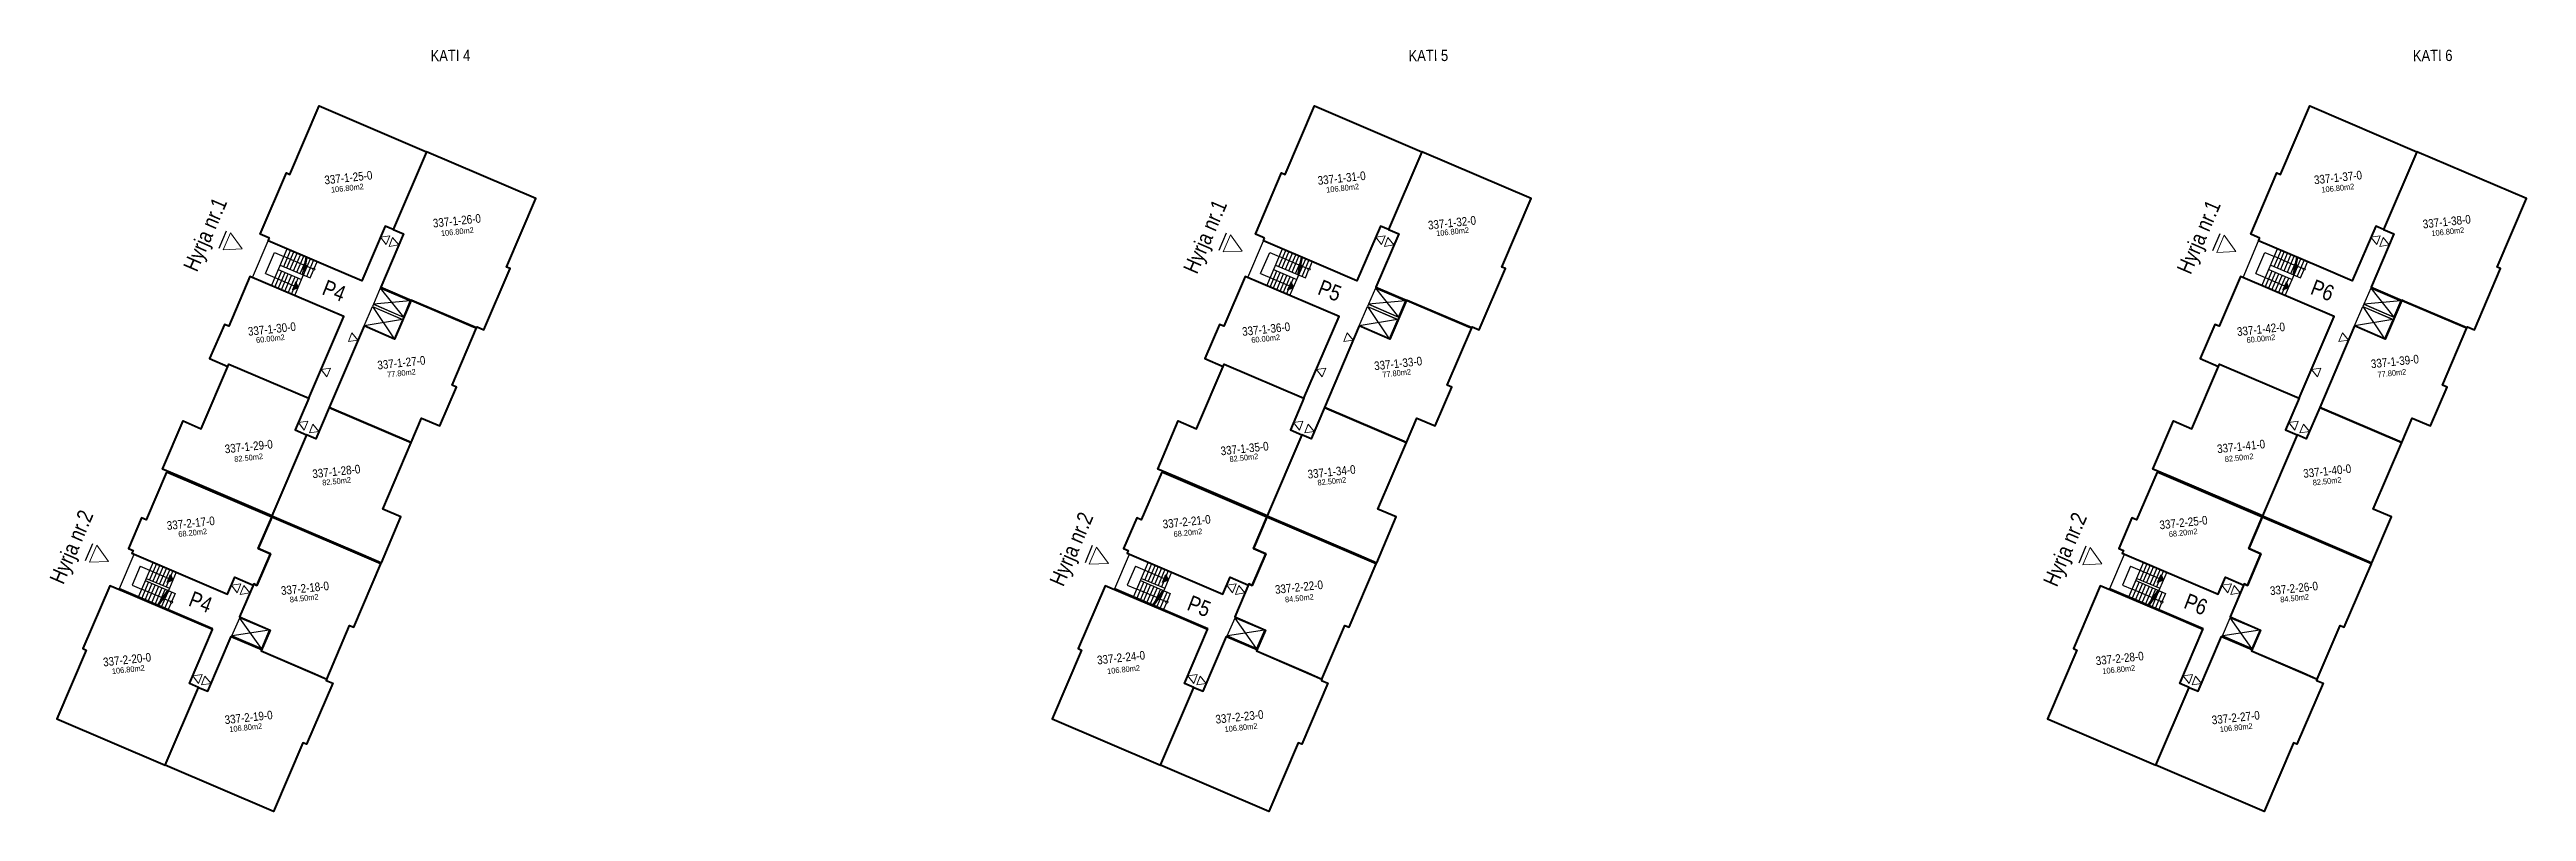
# Model space of a CAD drawing. Header units: feet. Extents: x 7511556 to 15025454, y 4692891 to 9386290.
# Drawn here: x 7512527.6 to 7512726.8, y 4692942.8 to 4693004.1 of the extents above; entities that cross this region are included whole.
import ezdxf
from ezdxf.enums import TextEntityAlignment as Align

# ---------------------------------------------------------------- set-up
doc = ezdxf.new("R2010")
doc.units = ezdxf.units.FT
doc.header["$MEASUREMENT"] = 0
doc.layers.add('07 Kati 5', color=7, linetype='Continuous', lineweight=50)
doc.layers.add('Dyert', color=133, linetype='Continuous', lineweight=5)
doc.styles.add('Dimensionet CM', font='swissc.ttf', dxfattribs={"height": 15})

msp = doc.modelspace()

# ---------------------------------------------------------------- texts
at = {"layer": 'Dyert', "color": 0, "lineweight": 20, "style": 'Dimensionet CM'}
for s, p in [('337-1-25-0', (7512551.67, 4692993.8)), ('337-1-31-0', (7512631.51, 4692993.76)), ('337-1-37-0', (7512711.6, 4692993.81)), ('337-1-26-0', (7512560.39, 4692990.33)), ('337-1-32-0', (7512640.38, 4692990.17)), ('337-1-38-0', (7512720.34, 4692990.26)), ('337-1-30-0', (7512545.52, 4692981.63)), ('337-1-36-0', (7512625.44, 4692981.62)), ('337-1-42-0', (7512705.41, 4692981.61)), ('337-1-27-0', (7512555.93, 4692978.92)), ('337-1-33-0', (7512636.05, 4692978.86)), ('337-1-39-0', (7512716.17, 4692979.02)), ('337-1-29-0', (7512543.66, 4692972.18)), ('337-1-35-0', (7512623.71, 4692972.02)), ('337-1-41-0', (7512703.81, 4692972.19)), ('337-1-28-0', (7512550.7, 4692970.18)), ('337-1-34-0', (7512630.7, 4692970.15)), ('337-1-40-0', (7512710.73, 4692970.21)), ('337-2-17-0', (7512539, 4692966.02)), ('337-2-21-0', (7512619.05, 4692966.14)), ('337-2-25-0', (7512699.18, 4692966.07)), ('337-2-18-0', (7512548.18, 4692960.79)), ('337-2-22-0', (7512628.08, 4692960.88)), ('337-2-26-0', (7512708.06, 4692960.78)), ('337-2-20-0', (7512533.88, 4692955.05)), ('337-2-24-0', (7512613.78, 4692955.21)), ('337-2-28-0', (7512694.05, 4692955.15)), ('337-2-19-0', (7512543.65, 4692950.41)), ('337-2-23-0', (7512623.3, 4692950.45)), ('337-2-27-0', (7512703.38, 4692950.39))]:
    msp.add_text(s, height=0.691, rotation=6.1416, dxfattribs=at).set_placement(p, align=Align.MIDDLE_CENTER)
at = {"layer": 'Dyert', "color": 0, "style": 'Dimensionet CM'}
for s, p in [('Hyrja nr.1', (7512539.5, 4692986.14)), ('Hyrja nr.1', (7512619.88, 4692985.97)), ('Hyrja nr.1', (7512699.75, 4692985.94)), ('Hyrja nr.2', (7512528.75, 4692961.02)), ('Hyrja nr.2', (7512609.13, 4692960.85)), ('Hyrja nr.2', (7512689, 4692960.82))]:
    msp.add_text(s, height=1.249, rotation=66.623, dxfattribs=at).set_placement(p)
at = {"layer": 'Dyert', "color": 0, "lineweight": 20, "attachment_point": 3, "style": 'Dimensionet CM'}
for s, insert, char_height, width, rotation in [('KATI 4', (7512561.46, 4693004.08), 0.909, 19.8026, 0.3813), ('KATI 5', (7512640.07, 4693004.08), 0.909, 19.8026, 0.3813), ('KATI 6', (7512720.8, 4693004.08), 0.909, 19.8026, 0.3813), ('106.80m2', (7512552.88, 4692993.32), 0.454, 1.7296, 6.1416), ('106.80m2', (7512632.88, 4692993.32), 0.454, 1.7296, 6.1416), ('106.80m2', (7512712.88, 4692993.32), 0.454, 1.7296, 6.1416), ('106.80m2', (7512561.72, 4692989.82), 0.454, 1.7296, 6.1416), ('106.80m2', (7512641.72, 4692989.82), 0.454, 1.7296, 6.1416), ('106.80m2', (7512721.72, 4692989.82), 0.454, 1.7296, 6.1416), ('P4', (7512551.59, 4692984.98), 1.272, 20.46, 338.7049), ('P5', (7512631.62, 4692984.99), 1.272, 20.46, 338.7049), ('P6', (7512711.42, 4692985.01), 1.272, 20.46, 338.7049), ('60.00m2', (7512546.53, 4692981.2), 0.454, 1.7296, 6.1416), ('60.00m2', (7512626.53, 4692981.2), 0.454, 1.7296, 6.1416), ('60.00m2', (7512706.53, 4692981.2), 0.454, 1.7296, 6.1416), ('77.80m2', (7512557.06, 4692978.43), 0.454, 1.7296, 6.1416), ('77.80m2', (7512637.06, 4692978.43), 0.454, 1.7296, 6.1416), ('77.80m2', (7512717.06, 4692978.43), 0.454, 1.7296, 6.1416), ('82.50m2', (7512544.78, 4692971.63), 0.454, 1.7296, 6.1416), ('82.50m2', (7512624.78, 4692971.63), 0.454, 1.7296, 6.1416), ('82.50m2', (7512704.78, 4692971.63), 0.454, 1.7296, 6.1416), ('82.50m2', (7512551.85, 4692969.74), 0.454, 1.7296, 6.1416), ('82.50m2', (7512631.85, 4692969.74), 0.454, 1.7296, 6.1416), ('82.50m2', (7512711.85, 4692969.74), 0.454, 1.7296, 6.1416), ('68.20m2', (7512540.28, 4692965.6), 0.454, 1.7296, 6.1416), ('68.20m2', (7512620.28, 4692965.6), 0.454, 1.7296, 6.1416), ('68.20m2', (7512700.28, 4692965.6), 0.454, 1.7296, 6.1416), ('P4', (7512540.86, 4692959.95), 1.272, 20.46, 338.7049), ('84.50m2', (7512549.24, 4692960.34), 0.454, 1.7296, 6.1416), ('P5', (7512621.12, 4692959.62), 1.272, 20.46, 338.7049), ('84.50m2', (7512629.24, 4692960.34), 0.454, 1.7296, 6.1416), ('P6', (7512701.24, 4692959.77), 1.272, 20.46, 338.7049), ('84.50m2', (7512709.24, 4692960.34), 0.454, 1.7296, 6.1416), ('106.80m2', (7512535.27, 4692954.62), 0.454, 1.7296, 6.1416), ('106.80m2', (7512615.27, 4692954.62), 0.454, 1.7296, 6.1416), ('106.80m2', (7512695.27, 4692954.62), 0.454, 1.7296, 6.1416), ('106.80m2', (7512544.71, 4692949.95), 0.454, 1.7296, 6.1416), ('106.80m2', (7512624.71, 4692949.95), 0.454, 1.7296, 6.1416), ('106.80m2', (7512704.71, 4692949.95), 0.454, 1.7296, 6.1416)]:
    msp.add_mtext(s, dxfattribs=dict(at, insert=insert, char_height=char_height, width=width, rotation=rotation))

# ---------------------------------------------------------------- hatches: boundary and pattern name
at = {"layer": '07 Kati 5', "transparency": 33554687}
h = msp.add_hatch(color=0, dxfattribs=at)
h.dxf.hatch_style = 1
h.paths.add_polyline_path([(7512547.63, 4692984.96), (7512547.45, 4692985.42), (7512547.17, 4692984.77)])
h = msp.add_hatch(color=0, dxfattribs=at)
h.dxf.hatch_style = 1
h.paths.add_polyline_path([(7512627.63, 4692984.96), (7512627.45, 4692985.42), (7512627.17, 4692984.77)])
h = msp.add_hatch(color=0, dxfattribs=at)
h.dxf.hatch_style = 1
h.paths.add_polyline_path([(7512707.63, 4692984.96), (7512707.45, 4692985.42), (7512707.17, 4692984.77)])
h = msp.add_hatch(color=0, dxfattribs=at)
h.dxf.hatch_style = 1
h.paths.add_polyline_path([(7512537.56, 4692961.43), (7512537.1, 4692961.24), (7512537.38, 4692961.89)])
h = msp.add_hatch(color=0, dxfattribs=at)
h.dxf.hatch_style = 1
h.paths.add_polyline_path([(7512617.56, 4692961.43), (7512617.1, 4692961.24), (7512617.38, 4692961.89)])
h = msp.add_hatch(color=0, dxfattribs=at)
h.dxf.hatch_style = 1
h.paths.add_polyline_path([(7512697.56, 4692961.43), (7512697.1, 4692961.24), (7512697.38, 4692961.89)])

# ---------------------------------------------------------------- linework, layer by layer
for p, q in [((7512541.85, 4692989.49), (7512541.26, 4692988.11)), ((7512622.22, 4692989.32), (7512621.64, 4692987.95)), ((7512702.1, 4692989.29), (7512701.51, 4692987.91)), ((7512531.09, 4692964.37), (7512530.51, 4692963)), ((7512611.47, 4692964.21), (7512610.89, 4692962.83)), ((7512691.34, 4692964.17), (7512690.76, 4692962.8))]:
    msp.add_line(p, q)
at = {"color": 0, "ltscale": 10}
for p, q in [((7512545, 4692986.08), (7512545.73, 4692987.78)), ((7512545.49, 4692985.11), (7512546.75, 4692988.06)), ((7512545.73, 4692987.78), (7512546.49, 4692987.46)), ((7512625, 4692986.08), (7512625.73, 4692987.78)), ((7512625.49, 4692985.11), (7512626.75, 4692988.06)), ((7512625.73, 4692987.78), (7512626.49, 4692987.46)), ((7512705, 4692986.08), (7512705.73, 4692987.78)), ((7512705.49, 4692985.11), (7512706.75, 4692988.06)), ((7512705.73, 4692987.78), (7512706.49, 4692987.46)), ((7512546.04, 4692986.4), (7512547.91, 4692985.6)), ((7512546.2, 4692986.77), (7512548.6, 4692985.74)), ((7512626.04, 4692986.4), (7512627.91, 4692985.6)), ((7512626.2, 4692986.77), (7512628.6, 4692985.74)), ((7512706.04, 4692986.4), (7512707.91, 4692985.6)), ((7512706.2, 4692986.77), (7512708.6, 4692985.74)), ((7512534.93, 4692962.55), (7512534.28, 4692961.04)), ((7512535.97, 4692962.87), (7512534.79, 4692960.11)), ((7512614.93, 4692962.55), (7512614.28, 4692961.04)), ((7512615.97, 4692962.87), (7512614.79, 4692960.11)), ((7512694.93, 4692962.55), (7512694.28, 4692961.04)), ((7512695.97, 4692962.87), (7512694.79, 4692960.11)), ((7512534.28, 4692961.04), (7512535.05, 4692960.71)), ((7512535.34, 4692961.4), (7512537.74, 4692960.37)), ((7512535.42, 4692961.58), (7512537.29, 4692960.78)), ((7512614.28, 4692961.04), (7512615.05, 4692960.71)), ((7512615.34, 4692961.4), (7512617.74, 4692960.37)), ((7512615.42, 4692961.58), (7512617.29, 4692960.78)), ((7512694.28, 4692961.04), (7512695.05, 4692960.71)), ((7512695.34, 4692961.4), (7512697.74, 4692960.37)), ((7512695.42, 4692961.58), (7512697.29, 4692960.78))]:
    msp.add_line(p, q, dxfattribs=at)
at = {"color": 0, "lineweight": 40}
for points in [[(7512545.32, 4692988.94), (7512545.14, 4692989.02), (7512545.14, 4692989.02), (7512544.59, 4692989.25), (7512546.69, 4692994.17), (7512546.97, 4692994.05), (7512549.33, 4692999.57), (7512557.95, 4692995.88), (7512555.27, 4692989.63), (7512554.63, 4692989.9), (7512552.74, 4692985.49), (7512550.05, 4692986.64), (7512550.05, 4692986.64), (7512545.22, 4692988.71)], [(7512625.32, 4692988.94), (7512625.14, 4692989.02), (7512625.14, 4692989.02), (7512624.59, 4692989.25), (7512626.69, 4692994.17), (7512626.97, 4692994.05), (7512629.33, 4692999.57), (7512637.95, 4692995.88), (7512635.27, 4692989.63), (7512634.63, 4692989.9), (7512632.74, 4692985.49), (7512630.05, 4692986.64), (7512630.05, 4692986.64), (7512625.22, 4692988.71)], [(7512705.32, 4692988.94), (7512705.14, 4692989.02), (7512705.14, 4692989.02), (7512704.59, 4692989.25), (7512706.69, 4692994.17), (7512706.97, 4692994.05), (7512709.33, 4692999.57), (7512717.95, 4692995.88), (7512715.27, 4692989.63), (7512714.63, 4692989.9), (7512712.74, 4692985.49), (7512710.05, 4692986.64), (7512710.05, 4692986.64), (7512705.22, 4692988.71)], [(7512561.74, 4692981.8), (7512561.97, 4692981.71), (7512562.01, 4692981.8), (7512562.56, 4692981.56), (7512564.67, 4692986.48), (7512564.39, 4692986.6), (7512566.75, 4692992.11), (7512557.95, 4692995.88), (7512555.27, 4692989.63), (7512556.1, 4692989.27), (7512554.27, 4692985), (7512556.96, 4692983.85), (7512556.96, 4692983.85), (7512561.74, 4692981.8)], [(7512641.74, 4692981.8), (7512641.97, 4692981.71), (7512642.01, 4692981.8), (7512642.56, 4692981.56), (7512644.67, 4692986.48), (7512644.39, 4692986.6), (7512646.75, 4692992.11), (7512637.95, 4692995.88), (7512635.27, 4692989.63), (7512636.1, 4692989.27), (7512634.27, 4692985), (7512636.96, 4692983.85), (7512636.96, 4692983.85), (7512641.74, 4692981.8)], [(7512721.74, 4692981.8), (7512721.97, 4692981.71), (7512722.01, 4692981.8), (7512722.56, 4692981.56), (7512724.67, 4692986.48), (7512724.39, 4692986.6), (7512726.75, 4692992.11), (7512717.95, 4692995.88), (7512715.27, 4692989.63), (7512716.1, 4692989.27), (7512714.27, 4692985), (7512716.96, 4692983.85), (7512716.96, 4692983.85), (7512721.74, 4692981.8)], [(7512548.48, 4692976.06), (7512551.3, 4692982.63), (7512543.76, 4692985.85), (7512542.05, 4692981.86), (7512541.7, 4692982), (7512540.52, 4692979.25), (7512541.99, 4692978.62), (7512542.07, 4692978.8)], [(7512628.48, 4692976.06), (7512631.3, 4692982.63), (7512623.76, 4692985.85), (7512622.05, 4692981.86), (7512621.7, 4692982), (7512620.52, 4692979.25), (7512621.99, 4692978.62), (7512622.07, 4692978.8)], [(7512708.48, 4692976.06), (7512711.3, 4692982.63), (7512703.76, 4692985.85), (7512702.05, 4692981.86), (7512701.7, 4692982), (7512700.52, 4692979.25), (7512701.99, 4692978.62), (7512702.07, 4692978.8)], [(7512556.73, 4692983.95), (7512555.39, 4692980.82), (7512552.93, 4692981.87), (7512550.13, 4692975.33), (7512550.13, 4692975.32), (7512556.73, 4692972.5), (7512557.56, 4692974.45), (7512559.03, 4692973.83), (7512560.37, 4692976.95), (7512560, 4692977.11), (7512561.97, 4692981.71), (7512556.96, 4692983.85), (7512556.96, 4692983.85)], [(7512636.73, 4692983.95), (7512635.39, 4692980.82), (7512632.93, 4692981.87), (7512630.13, 4692975.33), (7512630.13, 4692975.32), (7512636.73, 4692972.5), (7512637.56, 4692974.45), (7512639.03, 4692973.83), (7512640.37, 4692976.95), (7512640, 4692977.11), (7512641.97, 4692981.71), (7512636.96, 4692983.85), (7512636.96, 4692983.85)], [(7512716.73, 4692983.95), (7512715.39, 4692980.82), (7512712.93, 4692981.87), (7512710.13, 4692975.33), (7512710.13, 4692975.32), (7512716.73, 4692972.5), (7512717.56, 4692974.45), (7512719.03, 4692973.83), (7512720.37, 4692976.95), (7512720, 4692977.11), (7512721.97, 4692981.71), (7512716.96, 4692983.85), (7512716.96, 4692983.85)], [(7512548.48, 4692976.06), (7512547.39, 4692973.51), (7512548.31, 4692973.12), (7512545.53, 4692966.61), (7512538.2, 4692969.74), (7512538.2, 4692969.74), (7512536.73, 4692970.37), (7512538.38, 4692974.24), (7512539.85, 4692973.61), (7512542.07, 4692978.8)], [(7512628.48, 4692976.06), (7512627.39, 4692973.51), (7512628.31, 4692973.12), (7512625.53, 4692966.61), (7512618.2, 4692969.74), (7512618.2, 4692969.74), (7512616.73, 4692970.37), (7512618.38, 4692974.24), (7512619.85, 4692973.61), (7512622.07, 4692978.8)], [(7512708.48, 4692976.06), (7512707.39, 4692973.51), (7512708.31, 4692973.12), (7512705.53, 4692966.61), (7512698.2, 4692969.74), (7512698.2, 4692969.74), (7512696.73, 4692970.37), (7512698.38, 4692974.24), (7512699.85, 4692973.61), (7512702.07, 4692978.8)], [(7512550.13, 4692975.32), (7512549.05, 4692972.8), (7512548.31, 4692973.12), (7512545.53, 4692966.61), (7512552.86, 4692963.47), (7512552.86, 4692963.47), (7512554.33, 4692962.84), (7512555.9, 4692966.52), (7512554.43, 4692967.15), (7512556.73, 4692972.5)], [(7512630.13, 4692975.32), (7512629.05, 4692972.8), (7512628.31, 4692973.12), (7512625.53, 4692966.61), (7512632.86, 4692963.47), (7512632.86, 4692963.47), (7512634.33, 4692962.84), (7512635.9, 4692966.52), (7512634.43, 4692967.15), (7512636.73, 4692972.5)], [(7512710.13, 4692975.32), (7512709.05, 4692972.8), (7512708.31, 4692973.12), (7512705.53, 4692966.61), (7512712.86, 4692963.47), (7512712.86, 4692963.47), (7512714.33, 4692962.84), (7512715.9, 4692966.52), (7512714.43, 4692967.15), (7512716.73, 4692972.5)], [(7512537.06, 4692970.13), (7512535.41, 4692966.29), (7512535.04, 4692966.44), (7512533.99, 4692963.99), (7512534.36, 4692963.83), (7512534.26, 4692963.6), (7512541.96, 4692960.3), (7512542.55, 4692961.67), (7512542.55, 4692961.67), (7512544.02, 4692961.04), (7512544.06, 4692961.14), (7512544.32, 4692961.02), (7512545.41, 4692963.56), (7512544.43, 4692963.98), (7512545.51, 4692966.51)], [(7512617.06, 4692970.13), (7512615.41, 4692966.29), (7512615.04, 4692966.44), (7512613.99, 4692963.99), (7512614.36, 4692963.83), (7512614.26, 4692963.6), (7512621.96, 4692960.3), (7512622.55, 4692961.67), (7512622.55, 4692961.67), (7512624.02, 4692961.04), (7512624.06, 4692961.14), (7512624.32, 4692961.02), (7512625.41, 4692963.56), (7512624.43, 4692963.98), (7512625.51, 4692966.51)], [(7512697.06, 4692970.13), (7512695.41, 4692966.29), (7512695.04, 4692966.44), (7512693.99, 4692963.99), (7512694.36, 4692963.83), (7512694.26, 4692963.6), (7512701.96, 4692960.3), (7512702.55, 4692961.67), (7512702.55, 4692961.67), (7512704.02, 4692961.04), (7512704.06, 4692961.14), (7512704.32, 4692961.02), (7512705.41, 4692963.56), (7512704.43, 4692963.98), (7512705.51, 4692966.51)], [(7512544.06, 4692961.14), (7512542.92, 4692958.48), (7512545.38, 4692957.43), (7512544.66, 4692955.75), (7512549.93, 4692953.49), (7512551.77, 4692957.79), (7512552.11, 4692957.65), (7512554.29, 4692962.75), (7512545.51, 4692966.51), (7512544.43, 4692963.98), (7512545.41, 4692963.56), (7512544.32, 4692961.02)], [(7512624.06, 4692961.14), (7512622.92, 4692958.48), (7512625.38, 4692957.43), (7512624.66, 4692955.75), (7512629.93, 4692953.49), (7512631.77, 4692957.79), (7512632.11, 4692957.65), (7512634.29, 4692962.75), (7512625.51, 4692966.51), (7512624.43, 4692963.98), (7512625.41, 4692963.56), (7512624.32, 4692961.02)], [(7512704.06, 4692961.14), (7512702.92, 4692958.48), (7512705.38, 4692957.43), (7512704.66, 4692955.75), (7512709.93, 4692953.49), (7512711.77, 4692957.79), (7512712.11, 4692957.65), (7512714.29, 4692962.75), (7512705.51, 4692966.51), (7512704.43, 4692963.98), (7512705.41, 4692963.56), (7512704.32, 4692961.02)], [(7512534.15, 4692960.28), (7512534.15, 4692960.28), (7512534.15, 4692960.28), (7512532.49, 4692960.99), (7512530.33, 4692955.93), (7512530.6, 4692955.81), (7512528.24, 4692950.3), (7512536.95, 4692946.57), (7512539.63, 4692952.82), (7512538.89, 4692953.14), (7512540.74, 4692957.46), (7512538.05, 4692958.61), (7512538.05, 4692958.61), (7512534.15, 4692960.28)], [(7512614.15, 4692960.28), (7512614.15, 4692960.28), (7512614.15, 4692960.28), (7512612.49, 4692960.99), (7512610.33, 4692955.93), (7512610.6, 4692955.81), (7512608.24, 4692950.3), (7512616.95, 4692946.57), (7512619.63, 4692952.82), (7512618.89, 4692953.14), (7512620.74, 4692957.46), (7512618.05, 4692958.61), (7512618.05, 4692958.61), (7512614.15, 4692960.28)], [(7512694.15, 4692960.28), (7512694.15, 4692960.28), (7512694.15, 4692960.28), (7512692.49, 4692960.99), (7512690.33, 4692955.93), (7512690.6, 4692955.81), (7512688.24, 4692950.3), (7512696.95, 4692946.57), (7512699.63, 4692952.82), (7512698.89, 4692953.14), (7512700.74, 4692957.46), (7512698.05, 4692958.61), (7512698.05, 4692958.61), (7512694.15, 4692960.28)], [(7512548.8, 4692953.98), (7512549.93, 4692953.49), (7512549.88, 4692953.38), (7512550.41, 4692953.16), (7512548.3, 4692948.24), (7512548.02, 4692948.36), (7512545.66, 4692942.84), (7512536.95, 4692946.57), (7512539.63, 4692952.82), (7512540.37, 4692952.51), (7512542.25, 4692956.92), (7512544.71, 4692955.87), (7512544.66, 4692955.75), (7512548.8, 4692953.98)], [(7512628.8, 4692953.98), (7512629.93, 4692953.49), (7512629.88, 4692953.38), (7512630.41, 4692953.16), (7512628.3, 4692948.24), (7512628.02, 4692948.36), (7512625.66, 4692942.84), (7512616.95, 4692946.57), (7512619.63, 4692952.82), (7512620.37, 4692952.51), (7512622.25, 4692956.92), (7512624.71, 4692955.87), (7512624.66, 4692955.75), (7512628.8, 4692953.98)], [(7512708.8, 4692953.98), (7512709.93, 4692953.49), (7512709.88, 4692953.38), (7512710.41, 4692953.16), (7512708.3, 4692948.24), (7512708.02, 4692948.36), (7512705.66, 4692942.84), (7512696.95, 4692946.57), (7512699.63, 4692952.82), (7512700.37, 4692952.51), (7512702.25, 4692956.92), (7512704.71, 4692955.87), (7512704.66, 4692955.75), (7512708.8, 4692953.98)]]:
    msp.add_lwpolyline(points, close=True, dxfattribs=at)
at = {"color": 0}
for points in [[(7512545.22, 4692988.71), (7512552.74, 4692985.49), (7512554.63, 4692989.9), (7512556.1, 4692989.27), (7512554.23, 4692984.91), (7512556.69, 4692983.86), (7512556.14, 4692982.56), (7512553.68, 4692983.62), (7512553.6, 4692983.43), (7512556.06, 4692982.38), (7512555.39, 4692980.82), (7512552.93, 4692981.87), (7512549.05, 4692972.8), (7512547.39, 4692973.51), (7512551.3, 4692982.63), (7512543.97, 4692985.77)], [(7512625.22, 4692988.71), (7512632.74, 4692985.49), (7512634.63, 4692989.9), (7512636.1, 4692989.27), (7512634.23, 4692984.91), (7512636.69, 4692983.86), (7512636.14, 4692982.56), (7512633.68, 4692983.62), (7512633.6, 4692983.43), (7512636.06, 4692982.38), (7512635.39, 4692980.82), (7512632.93, 4692981.87), (7512629.05, 4692972.8), (7512627.39, 4692973.51), (7512631.3, 4692982.63), (7512623.97, 4692985.77)], [(7512705.22, 4692988.71), (7512712.74, 4692985.49), (7512714.63, 4692989.9), (7512716.1, 4692989.27), (7512714.23, 4692984.91), (7512716.69, 4692983.86), (7512716.14, 4692982.56), (7512713.68, 4692983.62), (7512713.6, 4692983.43), (7512716.06, 4692982.38), (7512715.39, 4692980.82), (7512712.93, 4692981.87), (7512709.05, 4692972.8), (7512707.39, 4692973.51), (7512711.3, 4692982.63), (7512703.97, 4692985.77)], [(7512553.68, 4692983.62), (7512556.09, 4692982.58), (7512556.64, 4692983.88), (7512554.23, 4692984.91)], [(7512633.68, 4692983.62), (7512636.09, 4692982.58), (7512636.64, 4692983.88), (7512634.23, 4692984.91)], [(7512713.68, 4692983.62), (7512716.09, 4692982.58), (7512716.64, 4692983.88), (7512714.23, 4692984.91)], [(7512553.6, 4692983.43), (7512556.01, 4692982.4), (7512555.34, 4692980.84), (7512552.93, 4692981.87)], [(7512633.6, 4692983.43), (7512636.01, 4692982.4), (7512635.34, 4692980.84), (7512632.93, 4692981.87)], [(7512713.6, 4692983.43), (7512716.01, 4692982.4), (7512715.34, 4692980.84), (7512712.93, 4692981.87)], [(7512534.45, 4692963.52), (7512541.96, 4692960.31), (7512542.55, 4692961.67), (7512544.02, 4692961.04), (7512542.92, 4692958.48), (7512545.38, 4692957.43), (7512544.71, 4692955.87), (7512542.25, 4692956.92), (7512540.37, 4692952.51), (7512538.89, 4692953.14), (7512540.78, 4692957.55), (7512533.27, 4692960.77)], [(7512614.45, 4692963.52), (7512621.96, 4692960.31), (7512622.55, 4692961.67), (7512624.02, 4692961.04), (7512622.92, 4692958.48), (7512625.38, 4692957.43), (7512624.71, 4692955.87), (7512622.25, 4692956.92), (7512620.37, 4692952.51), (7512618.89, 4692953.14), (7512620.78, 4692957.55), (7512613.27, 4692960.77)], [(7512694.45, 4692963.52), (7512701.96, 4692960.31), (7512702.55, 4692961.67), (7512704.02, 4692961.04), (7512702.92, 4692958.48), (7512705.38, 4692957.43), (7512704.71, 4692955.87), (7512702.25, 4692956.92), (7512700.37, 4692952.51), (7512698.89, 4692953.14), (7512700.78, 4692957.55), (7512693.27, 4692960.77)], [(7512542.94, 4692958.42), (7512545.31, 4692957.41), (7512544.68, 4692955.93), (7512542.31, 4692956.95)], [(7512622.94, 4692958.42), (7512625.31, 4692957.41), (7512624.68, 4692955.93), (7512622.31, 4692956.95)], [(7512702.94, 4692958.42), (7512705.31, 4692957.41), (7512704.68, 4692955.93), (7512702.31, 4692956.95)]]:
    msp.add_lwpolyline(points, close=True, dxfattribs=at)
for points in [[(7512546.47, 4692986.65), (7512547.02, 4692987.94)], [(7512546.73, 4692986.54), (7512547.28, 4692987.83)], [(7512547, 4692986.43), (7512547.55, 4692987.71)], [(7512626.47, 4692986.65), (7512627.02, 4692987.94)], [(7512626.73, 4692986.54), (7512627.28, 4692987.83)], [(7512627, 4692986.43), (7512627.55, 4692987.71)], [(7512706.47, 4692986.65), (7512707.02, 4692987.94)], [(7512706.73, 4692986.54), (7512707.28, 4692987.83)], [(7512707, 4692986.43), (7512707.55, 4692987.71)], [(7512545.76, 4692985), (7512546.31, 4692986.29)], [(7512546.02, 4692984.88), (7512546.58, 4692986.17)], [(7512546.29, 4692984.77), (7512546.84, 4692986.06)], [(7512548.09, 4692986.77), (7512546.49, 4692987.46)], [(7512546.56, 4692984.66), (7512547.11, 4692985.94)], [(7512546.82, 4692984.54), (7512547.38, 4692985.83)], [(7512547.09, 4692984.43), (7512547.64, 4692985.72)], [(7512547.27, 4692986.31), (7512547.82, 4692987.6)], [(7512547.53, 4692986.2), (7512548.08, 4692987.48)], [(7512547.8, 4692986.08), (7512548.2, 4692987.01)], [(7512547.99, 4692986), (7512548.28, 4692987.4)], [(7512548.07, 4692985.97), (7512548.62, 4692987.26)], [(7512548.08, 4692985.96), (7512548.37, 4692987.36)], [(7512548.24, 4692986.71), (7512548.41, 4692986.78)], [(7512548.24, 4692986.71), (7512548.31, 4692986.54)], [(7512548.33, 4692985.86), (7512548.88, 4692987.14)], [(7512548.82, 4692986.46), (7512548.36, 4692986.66)], [(7512548.6, 4692985.74), (7512548.86, 4692986.36)], [(7512548.93, 4692986.5), (7512549.15, 4692987.03)], [(7512625.76, 4692985), (7512626.31, 4692986.29)], [(7512626.02, 4692984.88), (7512626.58, 4692986.17)], [(7512626.29, 4692984.77), (7512626.84, 4692986.06)], [(7512628.09, 4692986.77), (7512626.49, 4692987.46)], [(7512626.56, 4692984.66), (7512627.11, 4692985.94)], [(7512626.82, 4692984.54), (7512627.38, 4692985.83)], [(7512627.09, 4692984.43), (7512627.64, 4692985.72)], [(7512627.27, 4692986.31), (7512627.82, 4692987.6)], [(7512627.53, 4692986.2), (7512628.08, 4692987.48)], [(7512627.8, 4692986.08), (7512628.2, 4692987.01)], [(7512627.99, 4692986), (7512628.28, 4692987.4)], [(7512628.07, 4692985.97), (7512628.62, 4692987.26)], [(7512628.08, 4692985.96), (7512628.37, 4692987.36)], [(7512628.24, 4692986.71), (7512628.41, 4692986.78)], [(7512628.24, 4692986.71), (7512628.31, 4692986.54)], [(7512628.33, 4692985.86), (7512628.88, 4692987.14)], [(7512628.82, 4692986.46), (7512628.36, 4692986.66)], [(7512628.6, 4692985.74), (7512628.86, 4692986.36)], [(7512628.93, 4692986.5), (7512629.15, 4692987.03)], [(7512705.76, 4692985), (7512706.31, 4692986.29)], [(7512706.02, 4692984.88), (7512706.58, 4692986.17)], [(7512706.29, 4692984.77), (7512706.84, 4692986.06)], [(7512708.09, 4692986.77), (7512706.49, 4692987.46)], [(7512706.56, 4692984.66), (7512707.11, 4692985.94)], [(7512706.82, 4692984.54), (7512707.38, 4692985.83)], [(7512707.09, 4692984.43), (7512707.64, 4692985.72)], [(7512707.27, 4692986.31), (7512707.82, 4692987.6)], [(7512707.53, 4692986.2), (7512708.08, 4692987.48)], [(7512707.8, 4692986.08), (7512708.2, 4692987.01)], [(7512707.99, 4692986), (7512708.28, 4692987.4)], [(7512708.07, 4692985.97), (7512708.62, 4692987.26)], [(7512708.08, 4692985.96), (7512708.37, 4692987.36)], [(7512708.24, 4692986.71), (7512708.41, 4692986.78)], [(7512708.24, 4692986.71), (7512708.31, 4692986.54)], [(7512708.33, 4692985.86), (7512708.88, 4692987.14)], [(7512708.82, 4692986.46), (7512708.36, 4692986.66)], [(7512708.6, 4692985.74), (7512708.86, 4692986.36)], [(7512708.93, 4692986.5), (7512709.15, 4692987.03)], [(7512547.63, 4692984.96), (7512547.45, 4692985.42), (7512547.17, 4692984.77), (7512547.63, 4692984.96)], [(7512547.36, 4692984.31), (7512547.91, 4692985.6)], [(7512556.64, 4692983.88), (7512553.68, 4692983.62)], [(7512554.23, 4692984.91), (7512556.09, 4692982.58)], [(7512627.63, 4692984.96), (7512627.45, 4692985.42), (7512627.17, 4692984.77), (7512627.63, 4692984.96)], [(7512627.36, 4692984.31), (7512627.91, 4692985.6)], [(7512636.64, 4692983.88), (7512633.68, 4692983.62)], [(7512634.23, 4692984.91), (7512636.09, 4692982.58)], [(7512707.63, 4692984.96), (7512707.45, 4692985.42), (7512707.17, 4692984.77), (7512707.63, 4692984.96)], [(7512707.36, 4692984.31), (7512707.91, 4692985.6)], [(7512716.64, 4692983.88), (7512713.68, 4692983.62)], [(7512714.23, 4692984.91), (7512716.09, 4692982.58)], [(7512556.01, 4692982.4), (7512552.93, 4692981.87)], [(7512553.6, 4692983.43), (7512555.34, 4692980.84)], [(7512636.01, 4692982.4), (7512632.93, 4692981.87)], [(7512633.6, 4692983.43), (7512635.34, 4692980.84)], [(7512716.01, 4692982.4), (7512712.93, 4692981.87)], [(7512713.6, 4692983.43), (7512715.34, 4692980.84)], [(7512536.24, 4692962.76), (7512535.69, 4692961.47)], [(7512536.51, 4692962.64), (7512535.95, 4692961.36)], [(7512536.77, 4692962.53), (7512536.22, 4692961.24)], [(7512537.04, 4692962.41), (7512536.49, 4692961.13)], [(7512537.31, 4692962.3), (7512536.75, 4692961.01)], [(7512537.57, 4692962.19), (7512537.02, 4692960.9)], [(7512537.56, 4692961.43), (7512537.1, 4692961.24), (7512537.38, 4692961.89), (7512537.56, 4692961.43)], [(7512537.84, 4692962.07), (7512537.29, 4692960.78)], [(7512616.24, 4692962.76), (7512615.69, 4692961.47)], [(7512616.51, 4692962.64), (7512615.95, 4692961.36)], [(7512616.77, 4692962.53), (7512616.22, 4692961.24)], [(7512617.04, 4692962.41), (7512616.49, 4692961.13)], [(7512617.31, 4692962.3), (7512616.75, 4692961.01)], [(7512617.57, 4692962.19), (7512617.02, 4692960.9)], [(7512617.56, 4692961.43), (7512617.1, 4692961.24), (7512617.38, 4692961.89), (7512617.56, 4692961.43)], [(7512617.84, 4692962.07), (7512617.29, 4692960.78)], [(7512696.24, 4692962.76), (7512695.69, 4692961.47)], [(7512696.51, 4692962.64), (7512695.95, 4692961.36)], [(7512696.77, 4692962.53), (7512696.22, 4692961.24)], [(7512697.04, 4692962.41), (7512696.49, 4692961.13)], [(7512697.31, 4692962.3), (7512696.75, 4692961.01)], [(7512697.57, 4692962.19), (7512697.02, 4692960.9)], [(7512697.56, 4692961.43), (7512697.1, 4692961.24), (7512697.38, 4692961.89), (7512697.56, 4692961.43)], [(7512697.84, 4692962.07), (7512697.29, 4692960.78)], [(7512535.3, 4692961.31), (7512534.79, 4692960.11)], [(7512536.65, 4692960.03), (7512535.05, 4692960.71)], [(7512535.61, 4692961.29), (7512535.06, 4692960)], [(7512535.88, 4692961.17), (7512535.33, 4692959.88)], [(7512536.14, 4692961.06), (7512535.59, 4692959.77)], [(7512536.41, 4692960.94), (7512535.86, 4692959.66)], [(7512536.68, 4692960.83), (7512536.13, 4692959.54)], [(7512537.13, 4692960.63), (7512536.32, 4692959.46)], [(7512537.23, 4692960.59), (7512536.41, 4692959.42)], [(7512536.94, 4692960.72), (7512536.55, 4692959.79)], [(7512537.21, 4692960.6), (7512536.66, 4692959.31)], [(7512536.79, 4692959.96), (7512536.97, 4692960.03)], [(7512536.79, 4692959.96), (7512536.86, 4692959.79)], [(7512537.37, 4692959.71), (7512536.91, 4692959.91)], [(7512537.48, 4692960.49), (7512536.92, 4692959.2)], [(7512537.74, 4692960.37), (7512537.48, 4692959.76)], [(7512615.3, 4692961.31), (7512614.79, 4692960.11)], [(7512616.65, 4692960.03), (7512615.05, 4692960.71)], [(7512615.61, 4692961.29), (7512615.06, 4692960)], [(7512615.88, 4692961.17), (7512615.33, 4692959.88)], [(7512616.14, 4692961.06), (7512615.59, 4692959.77)], [(7512616.41, 4692960.94), (7512615.86, 4692959.66)], [(7512616.68, 4692960.83), (7512616.13, 4692959.54)], [(7512617.13, 4692960.63), (7512616.32, 4692959.46)], [(7512617.23, 4692960.59), (7512616.41, 4692959.42)], [(7512616.94, 4692960.72), (7512616.55, 4692959.79)], [(7512617.21, 4692960.6), (7512616.66, 4692959.31)], [(7512616.79, 4692959.96), (7512616.97, 4692960.03)], [(7512616.79, 4692959.96), (7512616.86, 4692959.79)], [(7512617.37, 4692959.71), (7512616.91, 4692959.91)], [(7512617.48, 4692960.49), (7512616.92, 4692959.2)], [(7512617.74, 4692960.37), (7512617.48, 4692959.76)], [(7512695.3, 4692961.31), (7512694.79, 4692960.11)], [(7512696.65, 4692960.03), (7512695.05, 4692960.71)], [(7512695.61, 4692961.29), (7512695.06, 4692960)], [(7512695.88, 4692961.17), (7512695.33, 4692959.88)], [(7512696.14, 4692961.06), (7512695.59, 4692959.77)], [(7512696.41, 4692960.94), (7512695.86, 4692959.66)], [(7512696.68, 4692960.83), (7512696.13, 4692959.54)], [(7512697.13, 4692960.63), (7512696.32, 4692959.46)], [(7512697.23, 4692960.59), (7512696.41, 4692959.42)], [(7512696.94, 4692960.72), (7512696.55, 4692959.79)], [(7512697.21, 4692960.6), (7512696.66, 4692959.31)], [(7512696.79, 4692959.96), (7512696.97, 4692960.03)], [(7512696.79, 4692959.96), (7512696.86, 4692959.79)], [(7512697.37, 4692959.71), (7512696.91, 4692959.91)], [(7512697.48, 4692960.49), (7512696.92, 4692959.2)], [(7512697.74, 4692960.37), (7512697.48, 4692959.76)], [(7512537.42, 4692959.61), (7512537.19, 4692959.09)], [(7512544.68, 4692955.93), (7512542.95, 4692958.39)], [(7512617.42, 4692959.61), (7512617.19, 4692959.09)], [(7512624.68, 4692955.93), (7512622.95, 4692958.39)], [(7512697.42, 4692959.61), (7512697.19, 4692959.09)], [(7512704.68, 4692955.93), (7512702.95, 4692958.39)], [(7512545.31, 4692957.41), (7512542.34, 4692956.96)], [(7512625.31, 4692957.41), (7512622.34, 4692956.96)], [(7512705.31, 4692957.41), (7512702.34, 4692956.96)]]:
    msp.add_lwpolyline(points, dxfattribs=at)
at = {"color": 0, "ltscale": 10}
for points in [[(7512545, 4692986.08), (7512547.31, 4692985.1)], [(7512547.91, 4692985.6), (7512548.07, 4692985.97)], [(7512625, 4692986.08), (7512627.31, 4692985.1)], [(7512627.91, 4692985.6), (7512628.07, 4692985.97)], [(7512705, 4692986.08), (7512707.31, 4692985.1)], [(7512707.91, 4692985.6), (7512708.07, 4692985.97)], [(7512534.93, 4692962.55), (7512537.24, 4692961.57)], [(7512614.93, 4692962.55), (7512617.24, 4692961.57)], [(7512694.93, 4692962.55), (7512697.24, 4692961.57)], [(7512537.29, 4692960.78), (7512537.21, 4692960.6)], [(7512617.29, 4692960.78), (7512617.21, 4692960.6)], [(7512697.29, 4692960.78), (7512697.21, 4692960.6)]]:
    msp.add_lwpolyline(points, dxfattribs=at)
at = {"color": 0}
for centre in [(7512548.89, 4692986.43), (7512628.89, 4692986.43), (7512708.89, 4692986.43), (7512537.45, 4692959.68), (7512617.45, 4692959.68), (7512697.45, 4692959.68)]:
    msp.add_circle(centre, 0.08, dxfattribs=at)
at = {"layer": 'Dyert', "color": 0}
for p, q in [((7512541.61, 4692987.99), (7512542.19, 4692989.37)), ((7512543.13, 4692988.06), (7512541.61, 4692987.99)), ((7512542.19, 4692989.37), (7512543.13, 4692988.06)), ((7512621.99, 4692987.82), (7512622.57, 4692989.2)), ((7512623.51, 4692987.89), (7512621.99, 4692987.82)), ((7512622.57, 4692989.2), (7512623.51, 4692987.89)), ((7512701.86, 4692987.79), (7512702.44, 4692989.17)), ((7512703.38, 4692987.86), (7512701.86, 4692987.79)), ((7512702.44, 4692989.17), (7512703.38, 4692987.86)), ((7512530.85, 4692962.87), (7512531.44, 4692964.25)), ((7512531.44, 4692964.25), (7512532.38, 4692962.94)), ((7512611.23, 4692962.71), (7512611.81, 4692964.08)), ((7512611.81, 4692964.08), (7512612.76, 4692962.77)), ((7512691.1, 4692962.67), (7512691.69, 4692964.05)), ((7512691.69, 4692964.05), (7512692.63, 4692962.74)), ((7512532.38, 4692962.94), (7512530.85, 4692962.87)), ((7512612.76, 4692962.77), (7512611.23, 4692962.71)), ((7512692.63, 4692962.74), (7512691.1, 4692962.67))]:
    msp.add_line(p, q, dxfattribs=at)
for points in [[(7512555, 4692989.12), (7512554.72, 4692988.41), (7512554.25, 4692989.02)], [(7512555.23, 4692988.99), (7512555.72, 4692988.39), (7512554.96, 4692988.27)], [(7512635, 4692989.12), (7512634.72, 4692988.41), (7512634.25, 4692989.02)], [(7512635.23, 4692988.99), (7512635.72, 4692988.39), (7512634.96, 4692988.27)], [(7512715, 4692989.12), (7512714.72, 4692988.41), (7512714.25, 4692989.02)], [(7512715.23, 4692988.99), (7512715.72, 4692988.39), (7512714.96, 4692988.27)], [(7512551.95, 4692981.32), (7512552.44, 4692980.73), (7512551.68, 4692980.61)], [(7512631.95, 4692981.32), (7512632.44, 4692980.73), (7512631.68, 4692980.61)], [(7512711.95, 4692981.32), (7512712.44, 4692980.73), (7512711.68, 4692980.61)], [(7512550.23, 4692978.49), (7512549.95, 4692977.77), (7512549.48, 4692978.38)], [(7512630.23, 4692978.49), (7512629.95, 4692977.77), (7512629.48, 4692978.38)], [(7512710.23, 4692978.49), (7512709.95, 4692977.77), (7512709.48, 4692978.38)], [(7512548.4, 4692974.21), (7512548.12, 4692973.49), (7512547.65, 4692974.1)], [(7512548.82, 4692973.99), (7512549.3, 4692973.4), (7512548.54, 4692973.28)], [(7512628.4, 4692974.21), (7512628.12, 4692973.49), (7512627.65, 4692974.1)], [(7512628.82, 4692973.99), (7512629.3, 4692973.4), (7512628.54, 4692973.28)], [(7512708.4, 4692974.21), (7512708.12, 4692973.49), (7512707.65, 4692974.1)], [(7512708.82, 4692973.99), (7512709.3, 4692973.4), (7512708.54, 4692973.28)], [(7512543.03, 4692961.14), (7512542.74, 4692960.43), (7512542.27, 4692961.04)], [(7512543.26, 4692961), (7512543.74, 4692960.41), (7512542.98, 4692960.29)], [(7512623.03, 4692961.14), (7512622.74, 4692960.43), (7512622.27, 4692961.04)], [(7512623.26, 4692961), (7512623.74, 4692960.41), (7512622.98, 4692960.29)], [(7512703.03, 4692961.14), (7512702.74, 4692960.43), (7512702.27, 4692961.04)], [(7512703.26, 4692961), (7512703.74, 4692960.41), (7512702.98, 4692960.29)], [(7512539.91, 4692953.86), (7512539.63, 4692953.14), (7512539.16, 4692953.75)], [(7512619.91, 4692953.86), (7512619.63, 4692953.14), (7512619.16, 4692953.75)], [(7512699.91, 4692953.86), (7512699.63, 4692953.14), (7512699.16, 4692953.75)], [(7512540.14, 4692953.72), (7512540.63, 4692953.12), (7512539.87, 4692953.01)], [(7512620.14, 4692953.72), (7512620.63, 4692953.12), (7512619.87, 4692953.01)], [(7512700.14, 4692953.72), (7512700.63, 4692953.12), (7512699.87, 4692953.01)]]:
    msp.add_lwpolyline(points, close=True, dxfattribs=at)

msp.set_redraw_order([(e.dxf.handle, doc.entitydb.next_handle()) for e in msp.query("TEXT MTEXT ATTDEF DIMENSION ARC_DIMENSION")])  # texts and dimensions are drawn at this point

doc.saveas('drawing.dxf')
